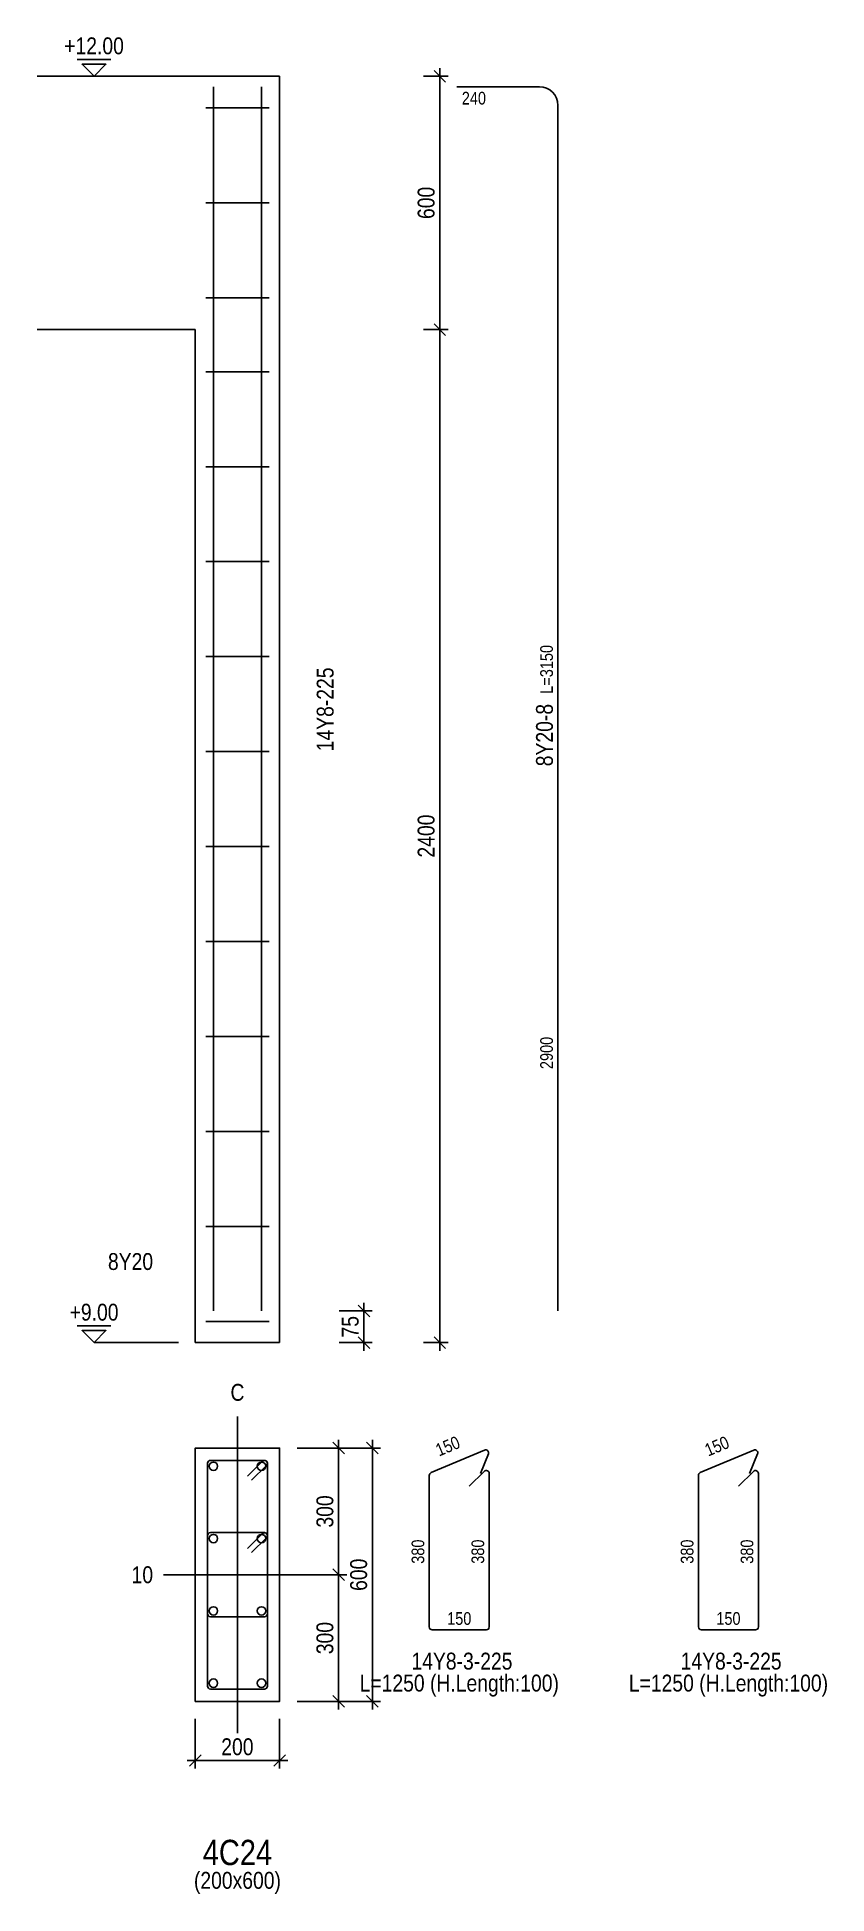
# Model space of a CAD drawing. Extents: x 0 to 206258, y -403073 to 0.
# Drawn here: x 78603 to 83284, y -155774 to -144777 of the extents above; entities that cross this region are included whole.
import ezdxf
from ezdxf.enums import TextEntityAlignment as Align
from ezdxf.lldxf.tags import DXFTag

# ---------------------------------------------------------------- set-up
doc = ezdxf.new("R2010")
doc.units = 0
doc.header["$LTSCALE"] = 1000
for name, color, linetype in [('Axis Line(Dir 1)', 8, 'CENTER2'), ('Axis Line(Dir 2)', 150, 'CENTER2'), ('Column Line(D)', 1, 'Continuous'), ('Dimension Line', 5, 'Continuous'), ('Dimension Text', 5, 'Continuous'), ('Link Line', 3, 'Continuous'), ('Rebar Label', 6, 'Continuous'), ('Rebar Length Text', 8, 'Continuous'), ('Rebar Line', 7, 'Continuous'), ('Top Rebar Label', 6, 'Continuous'), ('Top Rebar Length Text', 8, 'Continuous'), ('Top Rebar Line', 7, 'Continuous')]:
    doc.layers.add(name, color=color, linetype=linetype)
for name, color, linetype, true_color in [('Column Label(D)', 12, 'Continuous', 0xbd0000), ('Column Size Label (D)', 94, 'Continuous', 0x008100), ('Level Mark Line', 253, 'Continuous', 0x828282), ('Level Mark Text', 253, 'Continuous', 0x828282), ('Link Label', 94, 'Continuous', 0x008100), ('Link Length Text', 94, 'Continuous', 0x008100)]:
    doc.layers.add(name, color=color, linetype=linetype, true_color=true_color)
doc.styles.add('Column Label(D)', font='ARIALN.TTF', dxfattribs={"height": 150})
doc.styles.add('Column Size Label (D)', font='ARIALN.TTF', dxfattribs={"height": 100})
doc.styles.add('Dimension Text', font='ARIALN.TTF', dxfattribs={"height": 100})
doc.styles.add('Level Mark Text', font='ARIALN.TTF', dxfattribs={"height": 100})
doc.styles.add('Link Label', font='ARIALN.TTF', dxfattribs={"height": 100})
doc.styles.add('Link Length Text', font='ARIALN.TTF', dxfattribs={"height": 100})
doc.styles.add('Rebar Label', font='ARIALN.TTF', dxfattribs={"height": 100})
doc.styles.add('Rebar Length Text', font='ARIALN.TTF', dxfattribs={"height": 75})
doc.styles.add('Top Rebar Label', font='ARIALN.TTF', dxfattribs={"height": 100})
doc.styles.add('Top Rebar Length Text', font='ARIALN.TTF', dxfattribs={"height": 75})
tags = doc.linetypes.add('CENTER2', pattern=[1.125, 0.75, -0.125, 0.125, -0.125]).pattern_tags.tags
tags[10:11] = [DXFTag(74, 4), DXFTag(75, 0), DXFTag(340, '0'), DXFTag(46, 0.0), DXFTag(50, 0.0), DXFTag(44, 0.0), DXFTag(45, 0.0)]
tags[8:9] = [DXFTag(74, 4), DXFTag(75, 0), DXFTag(340, '0'), DXFTag(46, 0.0), DXFTag(50, 0.0), DXFTag(44, 0.0), DXFTag(45, 0.0)]
tags[6:7] = [DXFTag(74, 4), DXFTag(75, 0), DXFTag(340, '0'), DXFTag(46, 0.0), DXFTag(50, 0.0), DXFTag(44, 0.0), DXFTag(45, 0.0)]
tags[4:5] = [DXFTag(74, 4), DXFTag(75, 0), DXFTag(340, '0'), DXFTag(46, 0.0), DXFTag(50, 0.0), DXFTag(44, 0.0), DXFTag(45, 0.0)]
doc.dimstyles.new('COLUMNELV', dxfattribs={"dimtxt": 100, "dimasz": 30, "dimexe": 48.3, "dimexo": 103.5, "dimgap": 30, "dimtad": 1, "dimtoh": 1, "dimdec": 1, "dimlfac": 0.4, "dimdsep": 46, "dimtxsty": 'Dimension Text', "dimblk": 'PCDIM_TICK', "dimcen": 0.09, "dimclrd": 5, "dimclre": 5, "dimclrt": 5, "dimadec": 1, "dimazin": 0, "dimtp": 1, "dimtm": 1, "dimtfac": 1, "dimtdec": 4, "dimtofl": 0, "dimtmove": 0, "dimatfit": 3, "dimfxl": 1, "dimtolj": 1, "dimtzin": 0, "dimarcsym": 0})

msp = doc.modelspace()

# ---------------------------------------------------------------- texts
at = {"layer": 'Column Label(D)', "transparency": 33554687, "style": 'Column Label(D)'}
msp.add_text('4C24', height=150, dxfattribs=at).set_placement((79790.253, -155453.768), align=Align.TOP_CENTER)
at = {"layer": 'Column Size Label (D)', "transparency": 33554687, "style": 'Column Size Label (D)'}
msp.add_text('(200x600)', height=100, dxfattribs=at).set_placement((79790.253, -155643.768), align=Align.TOP_CENTER)
at = {"layer": 'Dimension Text', "transparency": 33554687, "style": 'Dimension Text'}
msp.add_text('C', height=100, dxfattribs=at).set_placement((79790.253, -152883.768), align=Align.BOTTOM_CENTER)
msp.add_text('10', height=100, dxfattribs=at).set_placement((79290.253, -153883.768), align=Align.MIDDLE_RIGHT)
at = {"layer": 'Level Mark Text', "transparency": 33554687, "style": 'Level Mark Text'}
for s, p in [('+12.00', (78940.253, -144908.768)), ('+9.00', (78940.253, -152408.768))]:
    msp.add_text(s, height=100, dxfattribs=at).set_placement(p, align=Align.BOTTOM_CENTER)
at = {"layer": 'Link Label', "transparency": 33554687, "style": 'Link Label'}
for p in [(81105.253, -154445.435), (82700.843, -154445.435)]:
    msp.add_text(' 14Y8-3-225', height=100, dxfattribs=at).set_placement(p, align=Align.CENTER)
at = {"layer": 'Link Length Text', "transparency": 33554687, "style": 'Link Length Text'}
for p in [(81105.253, -154575.435), (82700.843, -154575.435)]:
    msp.add_text('L=1250 (H.Length:100)', height=100, dxfattribs=at).set_placement(p, align=Align.CENTER)
at = {"layer": 'Rebar Label', "transparency": 33554687, "style": 'Rebar Label'}
msp.add_text('14Y8-225', height=100, rotation=90, dxfattribs=at).set_placement((80390.253, -148758.768), align=Align.BOTTOM_CENTER)
at = {"layer": 'Rebar Length Text', "transparency": 33554687, "style": 'Rebar Length Text'}
for s, rotation, p in [('150', 22.9057699, (81051.474, -153156.492)), ('150', 22.9057699, (82647.064, -153156.492)), ('380', 90, (80897.753, -153747.102)), ('380', 90, (81252.753, -153747.102)), ('380', 90, (82493.343, -153747.102)), ('380', 90, (82848.343, -153747.102))]:
    msp.add_text(s, height=75, rotation=rotation, dxfattribs=at).set_placement(p, align=Align.CENTER)
for p in [(81105.253, -154180.435), (82700.843, -154180.435)]:
    msp.add_text('150', height=75, dxfattribs=at).set_placement(p, align=Align.CENTER)
at = {"layer": 'Top Rebar Label', "transparency": 33554687, "style": 'Top Rebar Label'}
msp.add_text(' 8Y20-8', height=100, rotation=90, dxfattribs=at).set_placement((81660.253, -148726.268), align=Align.RIGHT)
msp.add_text(' 8Y20', height=100, dxfattribs=at).set_placement((79290.253, -152108.768), align=Align.BOTTOM_RIGHT)
at = {"layer": 'Top Rebar Length Text', "transparency": 33554687, "style": 'Top Rebar Length Text'}
msp.add_text('240', height=75, dxfattribs=at).set_placement((81120.253, -145101.268), align=Align.TOP_LEFT)
for s, p in [('L=3150', (81660.253, -148666.268)), ('2900', (81660.253, -150888.947))]:
    msp.add_text(s, height=75, rotation=90, dxfattribs=at).set_placement(p)

# ---------------------------------------------------------------- blocks, each defined once
blk = doc.blocks.new('PCDIM_TICK')
at = {"layer": 'Dimension Line', "color": 0, "transparency": 33554687}
for p, q in [((1.15, 1.15), (-1.15, -1.15)), ((1.61, 0), (0, 0))]:
    blk.add_line(p, q, dxfattribs=at)
blk = doc.blocks.new('*U2487')
at = {"layer": 'Dimension Line', "color": 5, "true_color": 0x0000ff, "transparency": 16777216}
for p, q in [((80894, -146509), (81039, -146509)), ((80990, -152509), (80990, -146509)), ((80894, -152509), (81039, -152509))]:
    blk.add_line(p, q, dxfattribs=at)
at = {"layer": 'Dimension Line', "color": 5, "true_color": 0x0000ff, "transparency": 16777216, "xscale": 30, "yscale": 30}
for p, rotation in [((80990, -146509), 89.99999999999447), ((80990, -152509), 269.9999999999834)]:
    blk.add_blockref('PCDIM_TICK', p, dxfattribs=dict(at, rotation=rotation))
at = {"layer": 'Dimension Line', "color": 5, "true_color": 0x0000ff, "transparency": 16777216, "insert": (80960, -149509), "char_height": 100, "width": 247.25, "attachment_point": 8, "rotation": 90, "style": 'Dimension Text'}
blk.add_mtext('2400', dxfattribs=at)
blk = doc.blocks.new('*U2488')
at = {"layer": 'Dimension Line', "color": 5, "true_color": 0x0000ff, "transparency": 16777216}
for p, q in [((80894, -145009), (81039, -145009)), ((80990, -146509), (80990, -145009)), ((80894, -146509), (81039, -146509))]:
    blk.add_line(p, q, dxfattribs=at)
at = {"layer": 'Dimension Line', "color": 5, "true_color": 0x0000ff, "transparency": 16777216, "xscale": 30, "yscale": 30}
for p, rotation in [((80990, -145009), 89.99999999999447), ((80990, -146509), 269.9999999999834)]:
    blk.add_blockref('PCDIM_TICK', p, dxfattribs=dict(at, rotation=rotation))
at = {"layer": 'Dimension Line', "color": 5, "true_color": 0x0000ff, "transparency": 16777216, "insert": (80960, -145759), "char_height": 100, "width": 181.97, "attachment_point": 8, "rotation": 90, "style": 'Dimension Text'}
blk.add_mtext('600', dxfattribs=at)
blk = doc.blocks.new('*U2489')
at = {"layer": 'Dimension Line', "color": 5, "true_color": 0x0000ff, "transparency": 16777216}
for p, q in [((80394, -152321), (80589, -152321)), ((80540, -152509), (80540, -152321)), ((80394, -152509), (80589, -152509))]:
    blk.add_line(p, q, dxfattribs=at)
at = {"layer": 'Dimension Line', "color": 5, "true_color": 0x0000ff, "transparency": 16777216, "xscale": 30, "yscale": 30}
for p, rotation in [((80540, -152321), 89.99999999999447), ((80540, -152509), 269.9999999999834)]:
    blk.add_blockref('PCDIM_TICK', p, dxfattribs=dict(at, rotation=rotation))
at = {"layer": 'Dimension Line', "color": 5, "true_color": 0x0000ff, "transparency": 16777216, "insert": (80510, -152415), "char_height": 100, "width": 117.23, "attachment_point": 8, "rotation": 90, "style": 'Dimension Text'}
blk.add_mtext('75', dxfattribs=at)
blk = doc.blocks.new('*U2490')
at = {"layer": 'Dimension Line', "color": 5, "true_color": 0x0000ff, "transparency": 16777216}
for p, q in [((79540, -154737), (79540, -155032)), ((80040, -154737), (80040, -155032)), ((79540, -154984), (80040, -154984))]:
    blk.add_line(p, q, dxfattribs=at)
at = {"layer": 'Dimension Line', "color": 5, "true_color": 0x0000ff, "transparency": 16777216, "xscale": 30, "yscale": 30, "rotation": 180.0000000000004}
blk.add_blockref('PCDIM_TICK', (79540, -154984), dxfattribs=at)
at = {"layer": 'Dimension Line', "color": 5, "true_color": 0x0000ff, "transparency": 16777216, "xscale": 30, "yscale": 30}
blk.add_blockref('PCDIM_TICK', (80040, -154984), dxfattribs=at)
at = {"layer": 'Dimension Line', "color": 5, "true_color": 0x0000ff, "transparency": 16777216, "insert": (79790, -154954), "char_height": 100, "width": 182.77, "attachment_point": 8, "style": 'Dimension Text'}
blk.add_mtext('200', dxfattribs=at)
blk = doc.blocks.new('*U2491')
at = {"layer": 'Dimension Line', "color": 5, "true_color": 0x0000ff, "transparency": 16777216}
for p, q in [((80144, -153884), (80439, -153884)), ((80390, -154634), (80390, -153884)), ((80144, -154634), (80439, -154634))]:
    blk.add_line(p, q, dxfattribs=at)
at = {"layer": 'Dimension Line', "color": 5, "true_color": 0x0000ff, "transparency": 16777216, "xscale": 30, "yscale": 30}
for p, rotation in [((80390, -153884), 89.99999999999447), ((80390, -154634), 269.9999999999834)]:
    blk.add_blockref('PCDIM_TICK', p, dxfattribs=dict(at, rotation=rotation))
at = {"layer": 'Dimension Line', "color": 5, "true_color": 0x0000ff, "transparency": 16777216, "insert": (80360, -154259), "char_height": 100, "width": 181.5, "attachment_point": 8, "rotation": 90, "style": 'Dimension Text'}
blk.add_mtext('300', dxfattribs=at)
blk = doc.blocks.new('*U2492')
at = {"layer": 'Dimension Line', "color": 5, "true_color": 0x0000ff, "transparency": 16777216}
for p, q in [((80144, -153134), (80439, -153134)), ((80390, -153884), (80390, -153134)), ((80144, -153884), (80439, -153884))]:
    blk.add_line(p, q, dxfattribs=at)
at = {"layer": 'Dimension Line', "color": 5, "true_color": 0x0000ff, "transparency": 16777216, "xscale": 30, "yscale": 30}
for p, rotation in [((80390, -153134), 89.99999999999447), ((80390, -153884), 269.9999999999834)]:
    blk.add_blockref('PCDIM_TICK', p, dxfattribs=dict(at, rotation=rotation))
at = {"layer": 'Dimension Line', "color": 5, "true_color": 0x0000ff, "transparency": 16777216, "insert": (80360, -153509), "char_height": 100, "width": 181.5, "attachment_point": 8, "rotation": 90, "style": 'Dimension Text'}
blk.add_mtext('300', dxfattribs=at)
blk = doc.blocks.new('*U2493')
at = {"layer": 'Dimension Line', "color": 5, "true_color": 0x0000ff, "transparency": 16777216}
for p, q in [((80144, -153134), (80639, -153134)), ((80590, -154634), (80590, -153134)), ((80144, -154634), (80639, -154634))]:
    blk.add_line(p, q, dxfattribs=at)
at = {"layer": 'Dimension Line', "color": 5, "true_color": 0x0000ff, "transparency": 16777216, "xscale": 30, "yscale": 30}
for p, rotation in [((80590, -153134), 89.99999999999447), ((80590, -154634), 269.9999999999834)]:
    blk.add_blockref('PCDIM_TICK', p, dxfattribs=dict(at, rotation=rotation))
at = {"layer": 'Dimension Line', "color": 5, "true_color": 0x0000ff, "transparency": 16777216, "insert": (80560, -153884), "char_height": 100, "width": 181.97, "attachment_point": 8, "rotation": 90, "style": 'Dimension Text'}
blk.add_mtext('600', dxfattribs=at)

# ---------------------------------------------------------------- dimensions: what is measured, and where the dimension line sits
at = {"layer": 'Dimension Line', "transparency": 33554687}
for p1, p2, distance, picture, middle in [((80790.253, -146508.768), (80790.253, -145008.768), -200, '*U2488', (80990.253, -145758.768)), ((80790.253, -152508.768), (80790.253, -146508.768), -200, '*U2487', (80990.253, -149508.768)), ((80290.253, -152508.768), (80290.253, -152321.268), -250, '*U2489', (80540.253, -152415.018)), ((80040.253, -153883.768), (80040.253, -153133.768), -350, '*U2492', (80390.253, -153508.768)), ((80040.253, -154633.768), (80040.253, -153133.768), -550, '*U2493', (80590.253, -153883.768)), ((80040.253, -154633.768), (80040.253, -153883.768), -350, '*U2491', (80390.253, -154258.768)), ((79540.253, -154633.768), (80040.253, -154633.768), -350, '*U2490', (79790.253, -154983.768))]:
    dim = msp.add_aligned_dim(p1=p1, p2=p2, distance=distance, dimstyle='COLUMNELV', override={"dimscale": 1, "dimtxt": 100, "dimasz": 30, "dimexe": 48.3, "dimexo": 103.5, "dimgap": 30, "dimtad": 1, "dimtih": 0, "dimdec": 1, "dimlfac": 0.4, "dimzin": 8, "dimlunit": 2, "dimpost": '', "dimtxsty": 'Dimension Text', "dimblk": 'PCDIM_TICK', "dimse1": 0, "dimse2": 0, "dimsd2": 0, "dimclrd": 5, "dimclre": 5, "dimclrt": 5, "dimaunit": 0, "dimadec": 1, "dimazin": 0, "dimtol": 0, "dimtp": 1, "dimtm": 1, "dimtmove": 0}, dxfattribs=at)
    dim.commit()
    dim.dimension.update_dxf_attribs({"geometry": picture, "text_midpoint": middle})

# ---------------------------------------------------------------- linework, layer by layer
at = {"layer": 'Axis Line(Dir 1)', "transparency": 33554687}
msp.add_lwpolyline([(80227.753, -153883.768), (79352.753, -153883.768)], dxfattribs=at)
at = {"layer": 'Axis Line(Dir 2)', "transparency": 33554687}
msp.add_lwpolyline([(79790.253, -152946.268), (79790.253, -154821.268)], dxfattribs=at)
at = {"layer": 'Column Line(D)', "transparency": 33554687}
for points in [[(78602.753, -145008.768), (79540.253, -145008.768)], [(79540.253, -145008.768), (80040.253, -145008.768)], [(80040.253, -145008.768), (80040.253, -152508.768)], [(78602.753, -146508.768), (79540.253, -146508.768)], [(79540.253, -146508.768), (79540.253, -152508.768)], [(79540.253, -152508.768), (80040.253, -152508.768)]]:
    msp.add_lwpolyline(points, dxfattribs=at)
msp.add_lwpolyline([(79540.253, -154633.768), (80040.253, -154633.768), (80040.253, -153133.768), (79540.253, -153133.768)], close=True, dxfattribs=at)
at = {"layer": 'Level Mark Line', "transparency": 33554687}
for points in [[(79040.253, -144908.768), (78840.253, -144908.768)], [(78940.253, -145008.768), (79010.964, -144938.058), (78869.543, -144938.058), (78940.253, -145008.768)], [(79440.253, -145008.768), (78940.253, -145008.768)], [(79040.253, -152408.768), (78840.253, -152408.768)], [(78940.253, -152508.768), (79010.964, -152438.058), (78869.543, -152438.058), (78940.253, -152508.768)], [(79440.253, -152508.768), (78940.253, -152508.768)]]:
    msp.add_lwpolyline(points, dxfattribs=at)
at = {"layer": 'Link Line', "transparency": 33554687}
for p, q in [((79602.753, -145196.268), (79977.753, -145196.268)), ((79602.753, -145758.768), (79977.753, -145758.768)), ((79602.753, -146321.268), (79977.753, -146321.268)), ((79602.753, -146758.768), (79977.753, -146758.768)), ((79602.753, -147321.268), (79977.753, -147321.268)), ((79602.753, -147883.768), (79977.753, -147883.768)), ((79602.753, -148446.268), (79977.753, -148446.268)), ((79602.753, -149008.768), (79977.753, -149008.768)), ((79602.753, -149571.268), (79977.753, -149571.268)), ((79602.753, -150133.768), (79977.753, -150133.768)), ((79602.753, -150696.268), (79977.753, -150696.268)), ((79602.753, -151258.768), (79977.753, -151258.768)), ((79602.753, -151821.268), (79977.753, -151821.268)), ((79602.753, -152383.768), (79977.753, -152383.768))]:
    msp.add_line(p, q, dxfattribs=at)
for points in [[(81230.77, -153284.119), (81277.786, -153168.299, 0.668178638), (81254.76, -153145.596), (80938.442, -153279.252, 0.301414294), (80927.753, -153295.372), (80927.753, -154192.935, 0.414213562), (80945.253, -154210.435), (81265.253, -154210.435, 0.414213562), (81282.753, -154192.935), (81282.753, -153283.768, 0.668178638), (81252.879, -153271.394), (81164.491, -153359.782)], [(82826.36, -153284.12), (82873.376, -153168.299, 0.668178638), (82850.35, -153145.597), (82534.032, -153279.252, 0.301414294), (82523.343, -153295.372), (82523.343, -154192.935, 0.414213562), (82540.843, -154210.435), (82860.843, -154210.435, 0.414213562), (82878.343, -154192.935), (82878.343, -153283.769, 0.668178638), (82848.469, -153271.394), (82760.08, -153359.783)], [(79874.239, -153324.531), (79962.628, -153236.143, 0.668178638), (79950.253, -153206.268), (79630.253, -153206.268, 0.414213562), (79612.753, -153223.768), (79612.753, -154115.435, 0.414213562), (79630.253, -154132.935), (79950.253, -154132.935, 0.414213562), (79967.753, -154115.435), (79967.753, -153223.768, 0.668178638), (79937.879, -153211.394), (79849.491, -153299.782)], [(79874.239, -153752.864), (79962.628, -153664.476, 0.668178638), (79950.253, -153634.602), (79630.253, -153634.602, 0.414213562), (79612.753, -153652.102), (79612.753, -154543.768, 0.414213562), (79630.253, -154561.268), (79950.253, -154561.268, 0.414213562), (79967.753, -154543.768), (79967.753, -153652.102, 0.668178638), (79937.879, -153639.727), (79849.491, -153728.116)]]:
    msp.add_lwpolyline(points, format="xyb", dxfattribs=at)
at = {"layer": 'Rebar Line', "transparency": 33554687}
for centre in [(79647.753, -153241.268), (79932.753, -153241.268), (79647.753, -153669.602), (79932.753, -153669.602), (79647.753, -154097.935), (79932.753, -154097.935), (79647.753, -154526.268), (79932.753, -154526.268)]:
    msp.add_circle(centre, 25, dxfattribs=at)
at = {"layer": 'Top Rebar Line', "transparency": 33554687}
for points in [[(79647.753, -152321.268), (79647.753, -145071.268)], [(79932.753, -152321.268), (79932.753, -145071.268)]]:
    msp.add_lwpolyline(points, dxfattribs=at)
msp.add_lwpolyline([(81690.253, -152321.268), (81690.253, -145181.224, 0.414213562), (81580.298, -145071.268), (81090.253, -145071.268)], format="xyb", dxfattribs=at)

msp.set_redraw_order([(e.dxf.handle, doc.entitydb.next_handle()) for e in msp.query("TEXT MTEXT ATTDEF DIMENSION ARC_DIMENSION")])  # texts and dimensions are drawn at this point

doc.saveas('drawing.dxf')
